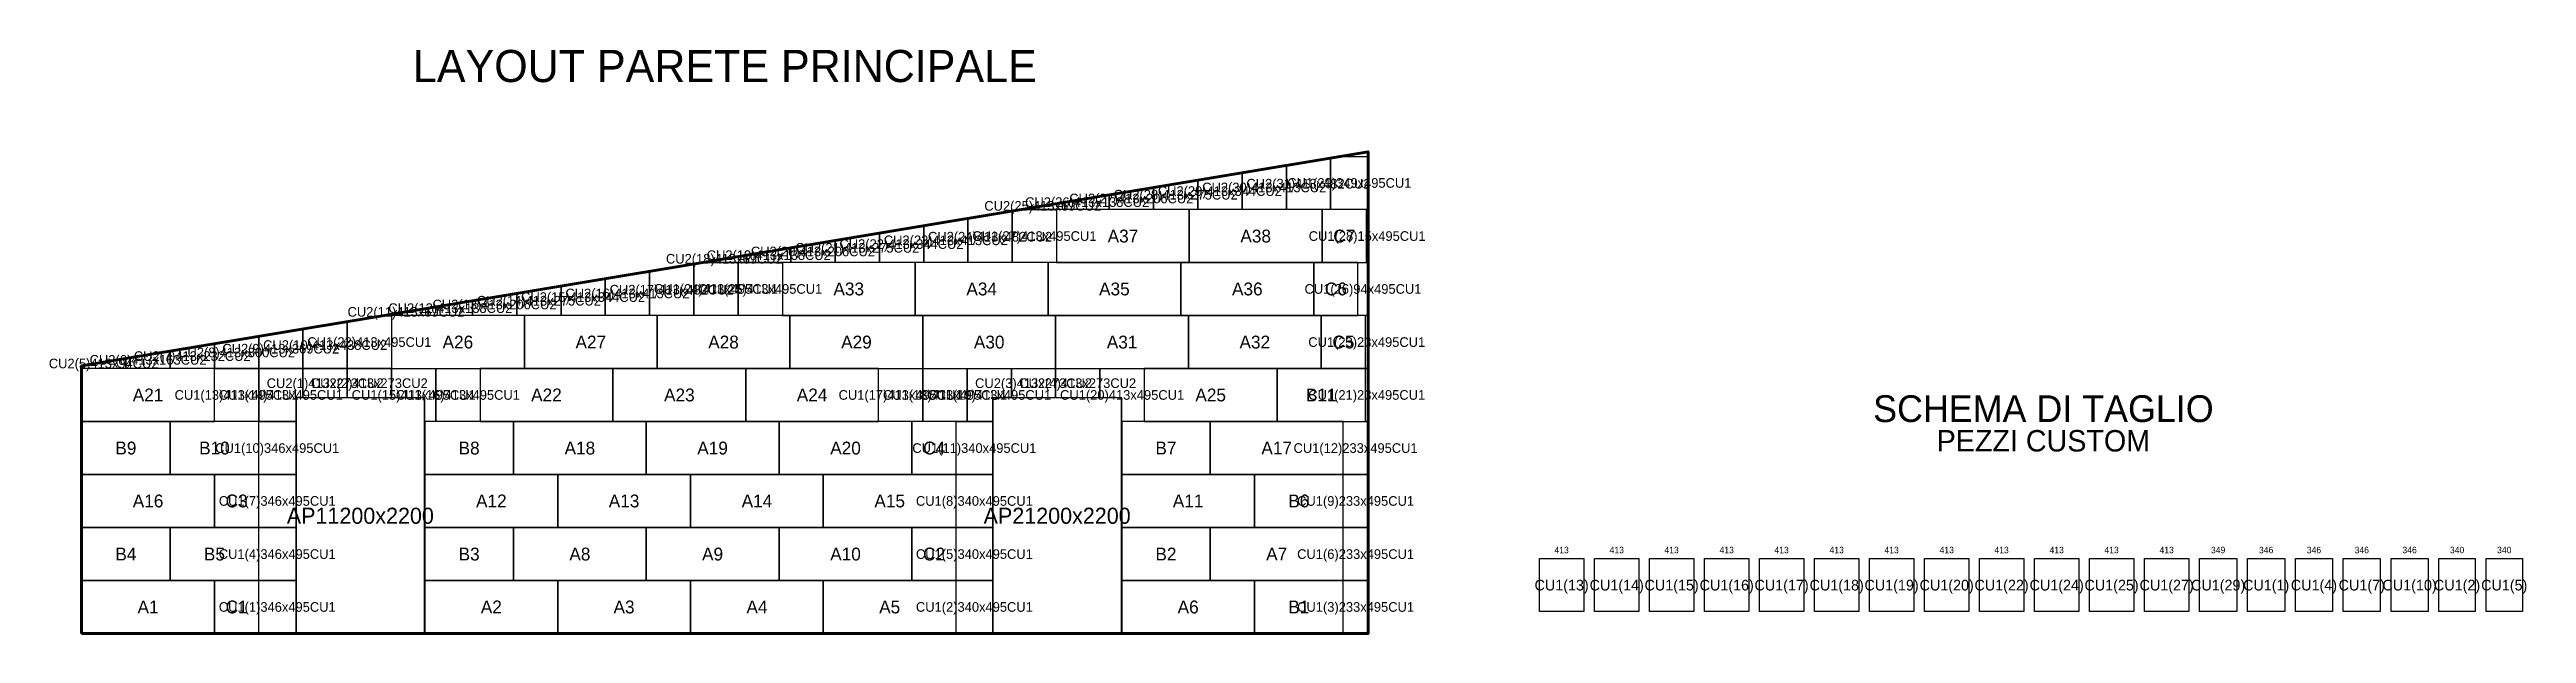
# Model space of a CAD drawing. Header units: metres. Extents: x -299 to 22806, y -29660 to 5454.
# Drawn here: x -299 to 22806, y 0 to 5454 of the extents above; entities that cross this region are included whole.
import ezdxf
from ezdxf.enums import TextEntityAlignment as Align

# ---------------------------------------------------------------- set-up
doc = ezdxf.new("R2010")
doc.units = ezdxf.units.M
for name, color, linetype in [('APERTURE', 1, 'Continuous'), ('BLOCCHI_CUSTOM', 3, 'Continuous'), ('BLOCCHI_STD', 7, 'Continuous'), ('PARETE', 5, 'Continuous'), ('QUOTE', 6, 'Continuous'), ('TAGLIO', 4, 'Continuous'), ('TESTI', 7, 'Continuous')]:
    doc.layers.add(name, color=color, linetype=linetype)

msp = doc.modelspace()

# ---------------------------------------------------------------- texts
at = {"layer": 'QUOTE'}
for s, p in [('413', (13806, 780)), ('413', (14320, 780)), ('413', (14832, 780)), ('413', (15346, 780)), ('413', (15858, 780)), ('413', (16372, 780)), ('413', (16884, 780)), ('413', (17398, 780)), ('413', (17910, 780)), ('413', (18424, 780)), ('413', (18936, 780)), ('413', (19450, 780)), ('349', (19930, 780)), ('346', (20378, 780)), ('346', (20824, 780)), ('346', (21270, 780)), ('346', (21716, 780)), ('340', (22159, 780)), ('340', (22599, 780))]:
    msp.add_text(s, height=60, dxfattribs=at).set_placement(p, align=Align.MIDDLE_CENTER)
at = {"layer": 'TESTI'}
for s, height, p in [('LAYOUT PARETE PRINCIPALE', 300, (6000, 5300)), ('CU2(29)413x344CU2', 90, (10618, 4132)), ('CU2(30)413x413CU2', 90, (11032, 4166)), ('CU2(31)413x482CU2', 90, (11444, 4201)), ('CU1(29)349x495CU1', 90, (11826, 4208)), ('CU2(25)413x69CU2', 90, (8966, 3994)), ('CU2(26)413x138CU2', 90, (9380, 4029)), ('CU2(27)413x206CU2', 90, (9792, 4063)), ('CU2(28)413x275CU2', 90, (10206, 4098)), ('CU2(23)413x413CU2', 90, (8062, 3672)), ('CU2(24)413x482CU2', 90, (8474, 3706)), ('CU1(27)413x495CU1', 90, (8888, 3712)), ('A37', 120, (9714, 3712)), ('A38', 120, (10952, 3712)), ('CU1(28)15x495CU1', 90, (11992, 3712)), ('C7', 120, (11778, 3712)), ('CU2(18)413x69CU2', 90, (5996, 3500)), ('CU2(19)413x138CU2', 90, (6410, 3534)), ('CU2(20)413x206CU2', 90, (6822, 3568)), ('CU2(21)413x275CU2', 90, (7236, 3602)), ('CU2(22)413x344CU2', 90, (7648, 3637)), ('CU2(17)413x482CU2', 90, (5504, 3211)), ('CU1(24)413x495CU1', 90, (5918, 3218)), ('CU1(25)413x495CU1', 90, (6330, 3218)), ('A33', 120, (7156, 3218)), ('A34', 120, (8396, 3218)), ('A35', 120, (9634, 3218)), ('A36', 120, (10874, 3218)), ('CU1(26)94x495CU1', 90, (11953, 3218)), ('C6', 120, (11700, 3218)), ('CU2(11)413x69CU2', 90, (3026, 3004)), ('CU2(12)413x138CU2', 90, (3440, 3039)), ('CU2(13)413x206CU2', 90, (3852, 3073)), ('CU2(14)413x275CU2', 90, (4266, 3108)), ('CU2(15)413x344CU2', 90, (4678, 3142)), ('CU2(16)413x413CU2', 90, (5092, 3176)), ('A26', 120, (3510, 2722)), ('A27', 120, (4750, 2722)), ('A28', 120, (5988, 2722)), ('A29', 120, (7228, 2722)), ('A30', 120, (8466, 2722)), ('A31', 120, (9706, 2722)), ('A32', 120, (10944, 2722)), ('C5', 120, (11770, 2722)), ('CU2(5)413x94CU2', 90, (206, 2522)), ('CU2(6)413x163CU2', 90, (620, 2556)), ('CU2(7)413x232CU2', 90, (1032, 2591)), ('CU2(8)413x300CU2', 90, (1446, 2625)), ('CU2(9)413x369CU2', 90, (1858, 2660)), ('CU2(10)413x438CU2', 90, (2272, 2694)), ('CU1(22)413x495CU1', 90, (2684, 2722)), ('CU1(23)23x495CU1', 90, (11988, 2722)), ('CU2(1)413x273CU2', 90, (2272, 2338)), ('CU2(2)413x273CU2', 90, (2684, 2338)), ('CU2(3)413x273CU2', 90, (8880, 2338)), ('CU2(4)413x273CU2', 90, (9292, 2338)), ('A21', 120, (620, 2228)), ('CU1(13)413x495CU1', 90, (1446, 2228)), ('CU1(14)413x495CU1', 90, (1858, 2228)), ('CU1(15)413x495CU1', 90, (3098, 2228)), ('CU1(16)413x495CU1', 90, (3510, 2228)), ('A22', 120, (4336, 2228)), ('A23', 120, (5576, 2228)), ('A24', 120, (6814, 2228)), ('CU1(17)413x495CU1', 90, (7640, 2228)), ('CU1(18)413x495CU1', 90, (8054, 2228)), ('CU1(19)413x495CU1', 90, (8466, 2228)), ('CU1(20)413x495CU1', 90, (9706, 2228)), ('A25', 120, (10532, 2228)), ('B11', 120, (11564, 2228)), ('CU1(21)23x495CU1', 90, (11988, 2228)), ('SCHEMA DI TAGLIO', 250, (18300, 2100)), ('PEZZI CUSTOM', 200, (18300, 1800)), ('B9', 120, (413, 1732)), ('B10', 120, (1239, 1732)), ('CU1(10)346x495CU1', 90, (1825, 1732)), ('B8', 120, (3615, 1732)), ('A18', 120, (4648, 1732)), ('A19', 120, (5886, 1732)), ('A20', 120, (7126, 1732)), ('CU1(11)340x495CU1', 90, (8328, 1732)), ('C4', 120, (7952, 1732)), ('B7', 120, (10115, 1732)), ('A17', 120, (11148, 1732)), ('CU1(12)233x495CU1', 90, (11884, 1732)), ('A16', 120, (620, 1238)), ('CU1(7)346x495CU1', 90, (1825, 1238)), ('C3', 120, (1446, 1238)), ('AP11200x2200', 150, (2600, 1100)), ('A12', 120, (3822, 1238)), ('A13', 120, (5060, 1238)), ('A14', 120, (6300, 1238)), ('A15', 120, (7538, 1238)), ('CU1(8)340x495CU1', 90, (8328, 1238)), ('AP21200x2200', 150, (9100, 1100)), ('A11', 120, (10322, 1238)), ('B6', 120, (11354, 1238)), ('CU1(9)233x495CU1', 90, (11884, 1238)), ('B4', 120, (413, 742)), ('B5', 120, (1239, 742)), ('CU1(4)346x495CU1', 90, (1825, 742)), ('B3', 120, (3615, 742)), ('A8', 120, (4648, 742)), ('A9', 120, (5886, 742)), ('A10', 120, (7126, 742)), ('CU1(5)340x495CU1', 90, (8328, 742)), ('C2', 120, (7952, 742)), ('B2', 120, (10115, 742)), ('A7', 120, (11148, 742)), ('CU1(6)233x495CU1', 90, (11884, 742)), ('CU1(13)', 100, (13806, 452)), ('CU1(14)', 100, (14320, 452)), ('CU1(15)', 100, (14832, 452)), ('CU1(16)', 100, (15346, 452)), ('CU1(17)', 100, (15858, 452)), ('CU1(18)', 100, (16372, 452)), ('CU1(19)', 100, (16884, 452)), ('CU1(20)', 100, (17398, 452)), ('CU1(22)', 100, (17910, 452)), ('CU1(24)', 100, (18424, 452)), ('CU1(25)', 100, (18936, 452)), ('CU1(27)', 100, (19450, 452)), ('CU1(29)', 100, (19930, 452)), ('CU1(1)', 100, (20378, 452)), ('CU1(4)', 100, (20824, 452)), ('CU1(7)', 100, (21270, 452)), ('CU1(10)', 100, (21716, 452)), ('CU1(2)', 100, (22159, 452)), ('CU1(5)', 100, (22599, 452)), ('A1', 120, (620, 248)), ('CU1(1)346x495CU1', 90, (1825, 248)), ('C1', 120, (1446, 248)), ('A2', 120, (3822, 248)), ('A3', 120, (5060, 248)), ('A4', 120, (6300, 248)), ('A5', 120, (7538, 248)), ('CU1(2)340x495CU1', 90, (8328, 248)), ('A6', 120, (10322, 248)), ('B1', 120, (11354, 248)), ('CU1(3)233x495CU1', 90, (11884, 248))]:
    msp.add_text(s, height=height, dxfattribs=at).set_placement(p, align=Align.MIDDLE_CENTER)

# ---------------------------------------------------------------- linework, layer by layer
at = {"layer": 'APERTURE'}
for points in [[(2000, 0), (3200, 0), (3200, 2200), (2000, 2200), (2000, 0)], [(8500, 0), (9700, 0), (9700, 2200), (8500, 2200), (8500, 0)]]:
    msp.add_lwpolyline(points, close=True, dxfattribs=at)
at = {"layer": 'BLOCCHI_CUSTOM'}
for points in [[(11651, 4442), (11651, 3960), (11238, 3960), (11238, 4373), (11651, 4442)], [(11730, 4455), (12000, 4455), (12000, 3960), (11651, 3960), (11651, 4442), (11730, 4455)], [(9586, 3960), (9586, 4098), (9999, 4166), (9999, 3960), (9586, 3960)], [(10412, 4235), (10412, 3960), (9999, 3960), (9999, 4166), (10412, 4235)], [(10825, 4304), (10825, 3960), (10412, 3960), (10412, 4235), (10825, 4304)], [(11238, 4373), (11238, 3960), (10825, 3960), (10825, 4304), (11238, 4373)], [(8681, 3947), (8681, 3465), (8268, 3465), (8268, 3878), (8681, 3947)], [(8760, 3960), (9094, 3960), (9094, 3465), (8681, 3465), (8681, 3947), (8760, 3960)], [(8760, 3960), (9173, 4029), (9173, 3960), (8760, 3960)], [(9173, 3960), (9173, 4029), (9586, 4098), (9586, 3960), (9173, 3960)], [(11985, 3465), (11985, 3960), (12000, 3960), (12000, 3465), (11985, 3465)], [(7442, 3740), (7442, 3465), (7029, 3465), (7029, 3672), (7442, 3740)], [(7855, 3809), (7855, 3465), (7442, 3465), (7442, 3740), (7855, 3809)], [(8268, 3878), (8268, 3465), (7855, 3465), (7855, 3809), (8268, 3878)], [(5790, 3465), (6203, 3534), (6203, 3465), (5790, 3465)], [(6203, 3465), (6203, 3534), (6616, 3603), (6616, 3465), (6203, 3465)], [(7029, 3672), (7029, 3465), (6616, 3465), (6616, 3603), (7029, 3672)], [(4472, 3245), (4472, 2970), (4059, 2970), (4059, 3176), (4472, 3245)], [(4885, 3314), (4885, 2970), (4472, 2970), (4472, 3245), (4885, 3314)], [(5298, 3383), (5298, 2970), (4885, 2970), (4885, 3314), (5298, 3383)], [(5711, 3452), (5711, 2970), (5298, 2970), (5298, 3383), (5711, 3452)], [(5790, 3465), (6124, 3465), (6124, 2970), (5711, 2970), (5711, 3452), (5790, 3465)], [(6537, 3465), (6537, 2970), (6124, 2970), (6124, 3465), (6537, 3465)], [(11906, 2970), (11906, 3465), (12000, 3465), (12000, 2970), (11906, 2970)], [(2820, 2970), (3233, 3039), (3233, 2970), (2820, 2970)], [(3233, 2970), (3233, 3039), (3646, 3108), (3646, 2970), (3233, 2970)], [(3646, 2970), (3646, 3108), (4059, 3176), (4059, 2970), (3646, 2970)], [(1652, 2775), (1652, 2475), (1239, 2475), (1239, 2706), (1652, 2775)], [(2065, 2844), (2065, 2475), (1652, 2475), (1652, 2775), (2065, 2844)], [(2478, 2913), (2478, 2475), (2065, 2475), (2065, 2844), (2478, 2913)], [(2820, 2970), (2891, 2970), (2891, 2475), (2478, 2475), (2478, 2913), (2820, 2970)], [(11977, 2475), (11977, 2970), (12000, 2970), (12000, 2475), (11977, 2475)], [(413, 2569), (413, 2475), (0, 2475), (0, 2500), (413, 2569)], [(826, 2638), (826, 2475), (413, 2475), (413, 2569), (826, 2638)], [(1239, 2706), (1239, 2475), (826, 2475), (826, 2638), (1239, 2706)], [(1239, 1980), (1239, 2475), (1652, 2475), (1652, 1980), (1239, 1980)], [(2000, 2202), (1999, 2202), (1999, 2202), (1999, 2202), (1999, 2202), (1999, 2202), (1999, 2201), (1998, 2201), (1998, 2201), (1998, 2201), (1998, 2201), (1998, 2201), (1998, 2200), (1998, 2200), (1998, 2200), (1998, 1980), (1652, 1980), (1652, 2475), (2065, 2475), (2065, 2202), (2000, 2202), (2000, 2202), (2000, 2202)], [(2478, 2475), (2478, 2202), (2065, 2202), (2065, 2475), (2478, 2475)], [(2891, 2475), (2891, 2202), (2478, 2202), (2478, 2475), (2891, 2475)], [(3304, 2475), (3304, 1980), (3202, 1980), (3202, 2200), (3202, 2200), (3202, 2200), (3202, 2201), (3202, 2201), (3202, 2201), (3202, 2201), (3202, 2201), (3201, 2201), (3201, 2202), (3201, 2202), (3201, 2202), (3201, 2202), (3201, 2202), (3200, 2202), (3200, 2202), (3200, 2202), (2891, 2202), (2891, 2475), (3304, 2475)], [(3717, 2475), (3717, 1980), (3304, 1980), (3304, 2475), (3717, 2475)], [(7434, 1980), (7434, 2475), (7847, 2475), (7847, 1980), (7434, 1980)], [(7847, 1980), (7847, 2475), (8260, 2475), (8260, 1980), (7847, 1980)], [(8500, 2202), (8499, 2202), (8499, 2202), (8499, 2202), (8499, 2202), (8499, 2202), (8499, 2201), (8498, 2201), (8498, 2201), (8498, 2201), (8498, 2201), (8498, 2201), (8498, 2200), (8498, 2200), (8498, 2200), (8498, 1980), (8260, 1980), (8260, 2475), (8673, 2475), (8673, 2202), (8500, 2202), (8500, 2202), (8500, 2202)], [(9086, 2475), (9086, 2202), (8673, 2202), (8673, 2475), (9086, 2475)], [(9499, 2475), (9499, 2202), (9086, 2202), (9086, 2475), (9499, 2475)], [(9912, 2475), (9912, 1980), (9702, 1980), (9702, 2200), (9702, 2200), (9702, 2200), (9702, 2201), (9702, 2201), (9702, 2201), (9702, 2201), (9702, 2201), (9701, 2201), (9701, 2202), (9701, 2202), (9701, 2202), (9701, 2202), (9701, 2202), (9700, 2202), (9700, 2202), (9700, 2202), (9499, 2202), (9499, 2475), (9912, 2475)], [(11977, 2475), (12000, 2475), (12000, 1980), (11977, 1980), (11977, 2475)], [(1998, 1485), (1652, 1485), (1652, 1980), (1998, 1980), (1998, 1485)], [(8158, 1485), (8158, 1980), (8498, 1980), (8498, 1485), (8158, 1485)], [(11767, 1485), (11767, 1980), (12000, 1980), (12000, 1485), (11767, 1485)], [(1998, 990), (1652, 990), (1652, 1485), (1998, 1485), (1998, 990)], [(8158, 990), (8158, 1485), (8498, 1485), (8498, 990), (8158, 990)], [(11767, 990), (11767, 1485), (12000, 1485), (12000, 990), (11767, 990)], [(1998, 495), (1652, 495), (1652, 990), (1998, 990), (1998, 495)], [(8158, 495), (8158, 990), (8498, 990), (8498, 495), (8158, 495)], [(11767, 495), (11767, 990), (12000, 990), (12000, 495), (11767, 495)], [(1998, 0), (1652, 0), (1652, 495), (1998, 495), (1998, 0)], [(8158, 495), (8498, 495), (8498, 0), (8158, 0), (8158, 495)], [(11767, 495), (12000, 495), (12000, 0), (11767, 0), (11767, 495)]]:
    msp.add_lwpolyline(points, close=True, dxfattribs=at)
at = {"layer": 'BLOCCHI_STD'}
for points in [[(9094, 3465), (10333, 3465), (10333, 3960), (9094, 3960), (9094, 3465)], [(10333, 3465), (11572, 3465), (11572, 3960), (10333, 3960), (10333, 3465)], [(11572, 3465), (11985, 3465), (11985, 3960), (11572, 3960), (11572, 3465)], [(6537, 2970), (7776, 2970), (7776, 3465), (6537, 3465), (6537, 2970)], [(7776, 2970), (9015, 2970), (9015, 3465), (7776, 3465), (7776, 2970)], [(9015, 2970), (10254, 2970), (10254, 3465), (9015, 3465), (9015, 2970)], [(10254, 2970), (11493, 2970), (11493, 3465), (10254, 3465), (10254, 2970)], [(11493, 2970), (11906, 2970), (11906, 3465), (11493, 3465), (11493, 2970)], [(2891, 2475), (4130, 2475), (4130, 2970), (2891, 2970), (2891, 2475)], [(4130, 2475), (5369, 2475), (5369, 2970), (4130, 2970), (4130, 2475)], [(5369, 2475), (6608, 2475), (6608, 2970), (5369, 2970), (5369, 2475)], [(6608, 2475), (7847, 2475), (7847, 2970), (6608, 2970), (6608, 2475)], [(7847, 2475), (9086, 2475), (9086, 2970), (7847, 2970), (7847, 2475)], [(9086, 2475), (10325, 2475), (10325, 2970), (9086, 2970), (9086, 2475)], [(10325, 2475), (11564, 2475), (11564, 2970), (10325, 2970), (10325, 2475)], [(11564, 2475), (11977, 2475), (11977, 2970), (11564, 2970), (11564, 2475)], [(0, 1980), (1239, 1980), (1239, 2475), (0, 2475), (0, 1980)], [(3717, 1980), (4956, 1980), (4956, 2475), (3717, 2475), (3717, 1980)], [(4956, 1980), (6195, 1980), (6195, 2475), (4956, 2475), (4956, 1980)], [(6195, 1980), (7434, 1980), (7434, 2475), (6195, 2475), (6195, 1980)], [(9912, 1980), (11151, 1980), (11151, 2475), (9912, 2475), (9912, 1980)], [(11151, 1980), (11977, 1980), (11977, 2475), (11151, 2475), (11151, 1980)], [(0, 1485), (826, 1485), (826, 1980), (0, 1980), (0, 1485)], [(826, 1485), (1652, 1485), (1652, 1980), (826, 1980), (826, 1485)], [(3202, 1485), (4028, 1485), (4028, 1980), (3202, 1980), (3202, 1485)], [(4028, 1485), (5267, 1485), (5267, 1980), (4028, 1980), (4028, 1485)], [(5267, 1485), (6506, 1485), (6506, 1980), (5267, 1980), (5267, 1485)], [(6506, 1485), (7745, 1485), (7745, 1980), (6506, 1980), (6506, 1485)], [(7745, 1485), (8158, 1485), (8158, 1980), (7745, 1980), (7745, 1485)], [(9702, 1485), (10528, 1485), (10528, 1980), (9702, 1980), (9702, 1485)], [(10528, 1485), (11767, 1485), (11767, 1980), (10528, 1980), (10528, 1485)], [(0, 990), (1239, 990), (1239, 1485), (0, 1485), (0, 990)], [(1239, 990), (1652, 990), (1652, 1485), (1239, 1485), (1239, 990)], [(3202, 990), (4441, 990), (4441, 1485), (3202, 1485), (3202, 990)], [(4441, 990), (5680, 990), (5680, 1485), (4441, 1485), (4441, 990)], [(5680, 990), (6919, 990), (6919, 1485), (5680, 1485), (5680, 990)], [(6919, 990), (8158, 990), (8158, 1485), (6919, 1485), (6919, 990)], [(9702, 990), (10941, 990), (10941, 1485), (9702, 1485), (9702, 990)], [(10941, 990), (11767, 990), (11767, 1485), (10941, 1485), (10941, 990)], [(0, 495), (826, 495), (826, 990), (0, 990), (0, 495)], [(826, 495), (1652, 495), (1652, 990), (826, 990), (826, 495)], [(3202, 495), (4028, 495), (4028, 990), (3202, 990), (3202, 495)], [(4028, 495), (5267, 495), (5267, 990), (4028, 990), (4028, 495)], [(5267, 495), (6506, 495), (6506, 990), (5267, 990), (5267, 495)], [(6506, 495), (7745, 495), (7745, 990), (6506, 990), (6506, 495)], [(7745, 495), (8158, 495), (8158, 990), (7745, 990), (7745, 495)], [(9702, 495), (10528, 495), (10528, 990), (9702, 990), (9702, 495)], [(10528, 495), (11767, 495), (11767, 990), (10528, 990), (10528, 495)], [(0, 0), (1239, 0), (1239, 495), (0, 495), (0, 0)], [(1239, 0), (1652, 0), (1652, 495), (1239, 495), (1239, 0)], [(3202, 0), (4441, 0), (4441, 495), (3202, 495), (3202, 0)], [(4441, 0), (5680, 0), (5680, 495), (4441, 495), (4441, 0)], [(5680, 0), (6919, 0), (6919, 495), (5680, 495), (5680, 0)], [(6919, 0), (8158, 0), (8158, 495), (6919, 495), (6919, 0)], [(9702, 0), (10941, 0), (10941, 495), (9702, 495), (9702, 0)], [(10941, 0), (11767, 0), (11767, 495), (10941, 495), (10941, 0)]]:
    msp.add_lwpolyline(points, dxfattribs=at)
at = {"layer": 'PARETE', "lineweight": 100}
msp.add_lwpolyline([(0, 0), (12000, 0), (12000, 4500), (0, 2500), (0, 0)], close=True, dxfattribs=at)
at = {"layer": 'TAGLIO'}
for points in [[(13600, 700), (14013, 700), (14013, 205), (13600, 205), (13600, 700)], [(14113, 700), (14526, 700), (14526, 205), (14113, 205), (14113, 700)], [(14626, 700), (15039, 700), (15039, 205), (14626, 205), (14626, 700)], [(15139, 700), (15552, 700), (15552, 205), (15139, 205), (15139, 700)], [(15652, 700), (16065, 700), (16065, 205), (15652, 205), (15652, 700)], [(16165, 700), (16578, 700), (16578, 205), (16165, 205), (16165, 700)], [(16678, 700), (17091, 700), (17091, 205), (16678, 205), (16678, 700)], [(17191, 700), (17604, 700), (17604, 205), (17191, 205), (17191, 700)], [(17704, 700), (18117, 700), (18117, 205), (17704, 205), (17704, 700)], [(18217, 700), (18630, 700), (18630, 205), (18217, 205), (18217, 700)], [(18730, 700), (19143, 700), (19143, 205), (18730, 205), (18730, 700)], [(19243, 700), (19656, 700), (19656, 205), (19243, 205), (19243, 700)], [(19756, 700), (20105, 700), (20105, 205), (19756, 205), (19756, 700)], [(20205, 700), (20551, 700), (20551, 205), (20205, 205), (20205, 700)], [(20651, 700), (20997, 700), (20997, 205), (20651, 205), (20651, 700)], [(21097, 700), (21443, 700), (21443, 205), (21097, 205), (21097, 700)], [(21543, 700), (21889, 700), (21889, 205), (21543, 205), (21543, 700)], [(21989, 700), (22329, 700), (22329, 205), (21989, 205), (21989, 700)], [(22429, 700), (22769, 700), (22769, 205), (22429, 205), (22429, 700)]]:
    msp.add_lwpolyline(points, dxfattribs=at)

msp.set_redraw_order([(e.dxf.handle, doc.entitydb.next_handle()) for e in msp.query("TEXT MTEXT ATTDEF DIMENSION ARC_DIMENSION")])  # texts and dimensions are drawn at this point

doc.saveas('drawing.dxf')
